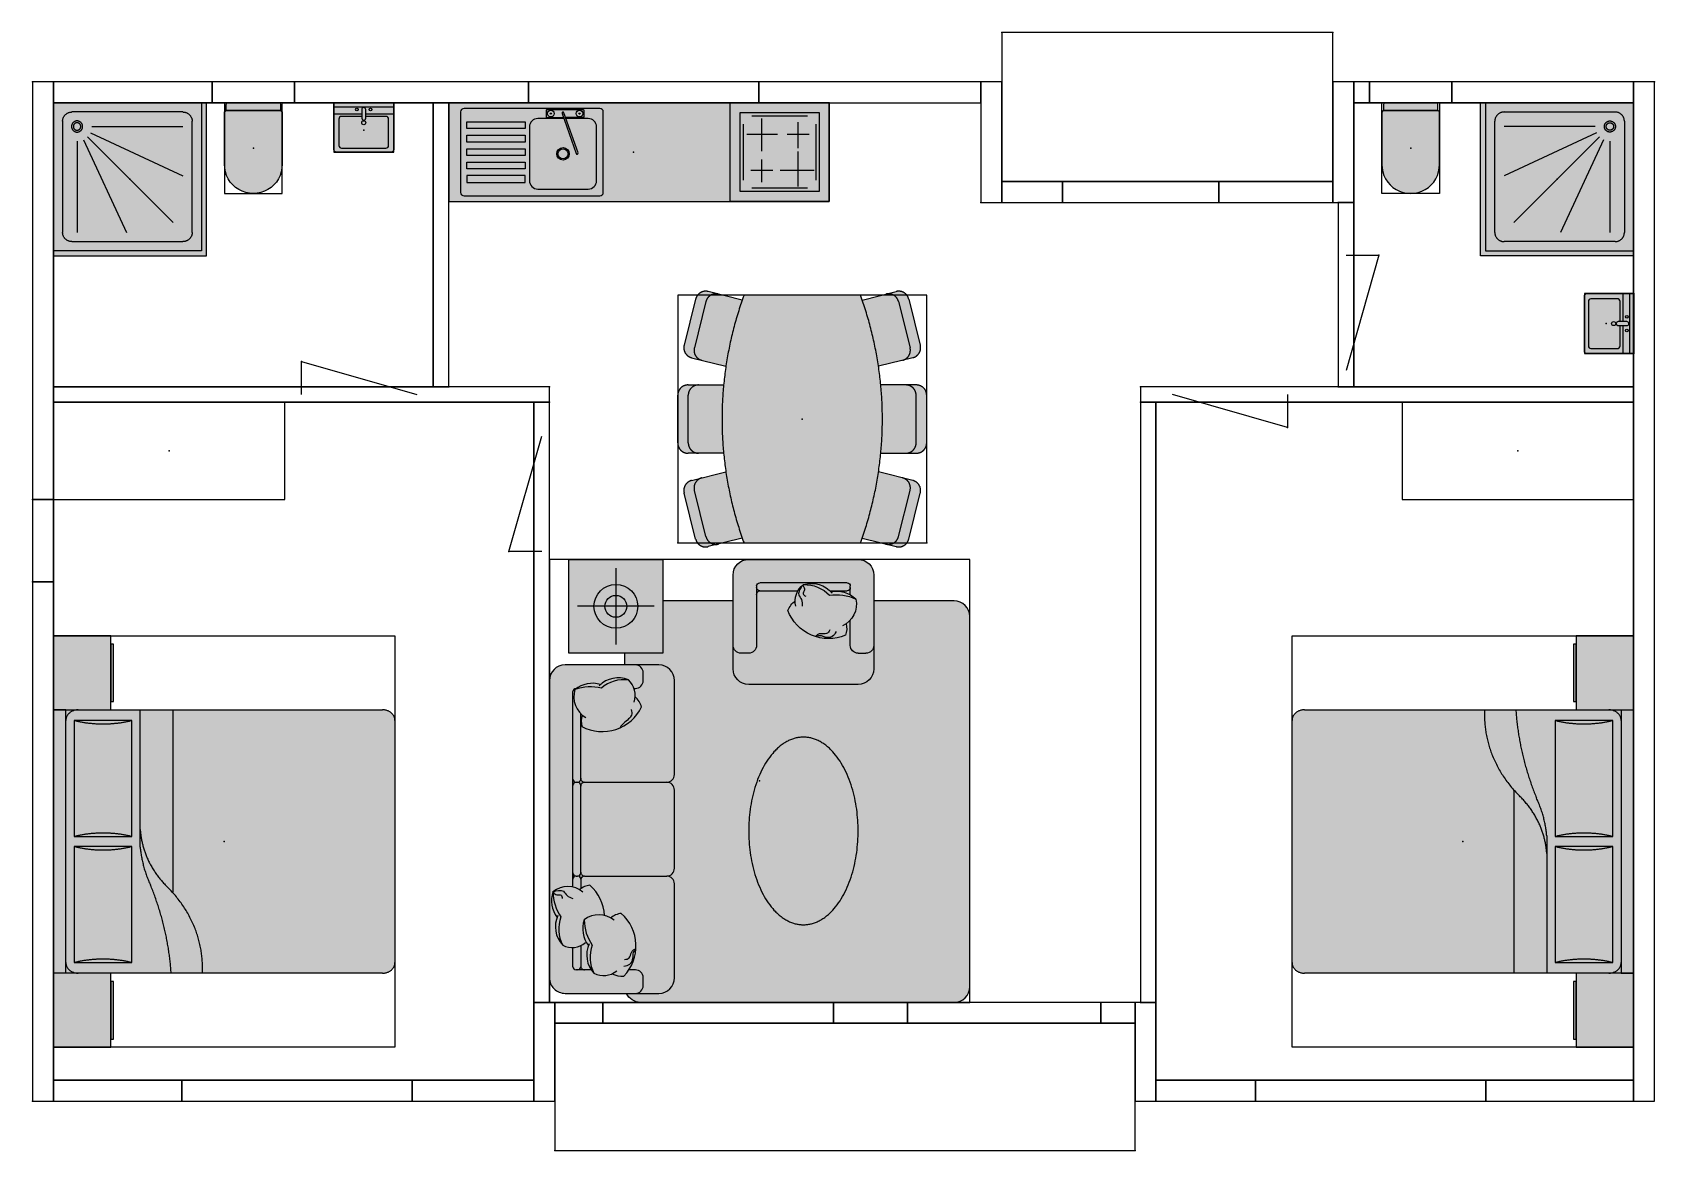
# Model space of a CAD drawing. Header units: millimetres. Extents: x 0 to 9858, y -300 to 6493.
import ezdxf

# ---------------------------------------------------------------- set-up
doc = ezdxf.new("R2010")
doc.units = ezdxf.units.MM
for name, color, linetype, true_color in [('Doors', 96, 'Continuous', 0x007f00), ('Furniture', 37, 'Continuous', 0x75664f), ('FurnitureRefRec', 254, 'Continuous', 0xd5d5d5), ('PT Top Left', 52, 'Continuous', 0xcdcd00), ('PT Top Left Furniture', 211, 'Continuous', 0xff7fff), ('PT Top Right', 96, 'Continuous', 0x007f00), ('PT Top Right Furniture', 200, 'Continuous', 0xbf3fff), ('Walls', 1, 'Continuous', 0xff0000)]:
    doc.layers.add(name, color=color, linetype=linetype, true_color=true_color)
for name, color, linetype in [('Rooms$Bath Room', 7, 'Continuous'), ('Rooms$Bed Room', 7, 'Continuous'), ('Rooms$Living Room', 7, 'Continuous'), ('Rooms$Terrace', 7, 'Continuous'), ('Windows', 7, 'Continuous')]:
    doc.layers.add(name, color=color, linetype=linetype)

# ---------------------------------------------------------------- blocks, each defined once
blk = doc.blocks.new('Wastafel')
at = {"layer": 'Furniture', "true_color": 0xffffff}
blk.add_hatch(color=7, dxfattribs=at).paths.add_polyline_path([(134.7, 182.3), (135.3, 182.2), (135.8, 182.1), (136.4, 182.1), (136.9, 182), (137.5, 181.8), (138, 181.7), (138.5, 181.5), (139.1, 181.4), (139.6, 181.2), (140.1, 180.9), (140.6, 180.7), (141.1, 180.5), (141.6, 180.2), (142.1, 179.9), (142.5, 179.6), (143, 179.3), (143.4, 179), (143.9, 178.7), (144.3, 178.3), (144.7, 177.9), (145.1, 177.5), (145.5, 177.1), (145.9, 176.7), (146.2, 176.3), (146.6, 175.9), (146.9, 175.4), (147.2, 175), (147.5, 174.5), (147.8, 174), (148, 173.5), (148.3, 173), (148.5, 172.5), (148.7, 172), (148.9, 171.5), (149.1, 171), (149.2, 170.5), (149.4, 169.9), (149.5, 169.4), (149.6, 168.8), (149.7, 168.3), (149.8, 167.7), (149.8, 167.2), (149.8, 166.6), (149.8, 166.1), (149.8, -166.1), (149.8, -166.6), (149.8, -167.2), (149.8, -167.7), (149.7, -168.3), (149.6, -168.8), (149.5, -169.4), (149.4, -169.9), (149.2, -170.5), (149.1, -171), (148.9, -171.5), (148.7, -172), (148.5, -172.5), (148.3, -173), (148, -173.5), (147.8, -174), (147.5, -174.5), (147.2, -175), (146.9, -175.4), (146.6, -175.9), (146.2, -176.3), (145.9, -176.7), (145.5, -177.1), (145.1, -177.5), (144.7, -177.9), (144.3, -178.3), (143.9, -178.7), (143.4, -179), (143, -179.3), (142.5, -179.6), (142.1, -179.9), (141.6, -180.2), (141.1, -180.5), (140.6, -180.7), (140.1, -180.9), (139.6, -181.2), (139.1, -181.4), (138.5, -181.5), (138, -181.7), (137.5, -181.8), (136.9, -182), (136.4, -182.1), (135.8, -182.1), (135.3, -182.2), (134.7, -182.3), (-149.9, -182.3), (-149.9, 182.3)], flags=0)
at = {"layer": 'Furniture', "color": 37, "true_color": 0x766750}
for p, q in [((-67.2, 135), (-67.2, 12.1)), ((-56.2, 12.1), (-108.5, 12.1)), ((-108.5, -12.2), (-56.2, -12.2)), ((-67.2, -12.2), (-67.2, -135))]:
    blk.add_line(p, q, dxfattribs=at)
for points in [[(134.7, -182.3), (-149.9, -182.3), (-149.9, 182.3), (134.7, 182.3)], [(-125.5, -182.3), (-125.5, 182.3)], [(-83.4, 12.1), (-83.4, 182.3)], [(110.4, 151.1), (-49.9, 151.1)], [(125.5, -135), (125.5, 135)], [(149.8, 166.1), (149.8, -166.1)], [(-83.4, -182.3), (-83.4, -12.2)], [(-49.9, -151.1), (110.4, -151.1)]]:
    blk.add_lwpolyline(points, dxfattribs=at)
for centre, radius in [((-108.5, 41.3), 8.1), ((-28.3, 0), 12.2), ((-108.5, -41.3), 8.1)]:
    blk.add_circle(centre, radius, dxfattribs=at)
for centre, radius, start, end in [((-51, 135), 16.2, 86.13454, 180), ((109.3, 135), 16.2, 0, 86.13454), ((-108.5, 0), 12.2, 90.00094, 269.99906), ((-56.2, 0), 12.2, 270, 90), ((-51, -135), 16.2, 180, 273.86546), ((109.3, -135), 16.2, 273.86546, 0)]:
    blk.add_arc(centre, radius, start, end, dxfattribs=at)
at = {"layer": 'Furniture', "color": 37, "true_color": 0x766750, "extrusion": (0, 0, -1)}
for centre, start, end in [((-133.7, 166.1), 93.86546, 180), ((-133.7, -166.1), 180, 266.13454)]:
    blk.add_arc(centre, 16.2, start, end, dxfattribs=at)
at = {"layer": 'FurnitureRefRec'}
blk.add_lwpolyline([(-149.9, -182.3), (149.8, -182.3), (149.8, 182.3), (-149.9, 182.3)], close=True, dxfattribs=at)
at = {"layer": 'PT Top Left Furniture'}
blk.add_point((-149.9, -182.3), dxfattribs=at)
at = {"layer": 'PT Top Right Furniture'}
blk.add_point((-149.9, 182.3), dxfattribs=at)
blk = doc.blocks.new('Toilet')
at = {"layer": 'Furniture', "true_color": 0xffffff}
for points in [[(227.8, 165), (227.8, -165), (227.8, -165.3), (227.8, -165.7), (227.8, -166), (227.7, -166.4), (227.7, -166.7), (227.6, -167), (227.5, -167.4), (227.4, -167.7), (227.3, -168), (227.2, -168.3), (227.1, -168.7), (227, -169), (226.8, -169.3), (226.7, -169.6), (226.5, -169.9), (226.4, -170.2), (226.2, -170.5), (226, -170.8), (225.8, -171), (225.6, -171.3), (225.3, -171.6), (225.1, -171.8), (224.9, -172.1), (224.6, -172.3), (224.4, -172.5), (224.1, -172.8), (223.9, -173), (223.6, -173.2), (223.3, -173.4), (223, -173.5), (222.7, -173.7), (222.4, -173.9), (222.1, -174), (221.8, -174.2), (221.5, -174.3), (221.2, -174.4), (220.8, -174.5), (220.5, -174.6), (220.2, -174.7), (219.8, -174.8), (219.5, -174.9), (219.2, -174.9), (218.8, -174.9), (218.5, -175), (218.1, -175), (217.8, -175), (-98.2, -175), (-104.3, -175), (-110.4, -174.8), (-116.5, -174.3), (-122.6, -173.7), (-128.6, -172.8), (-134.6, -171.7), (-140.6, -170.4), (-146.5, -169), (-152.3, -167.3), (-158.1, -165.4), (-163.9, -163.3), (-169.5, -161), (-175.1, -158.5), (-180.5, -155.8), (-185.9, -152.9), (-191.2, -149.9), (-196.4, -146.6), (-201.4, -143.2), (-206.3, -139.6), (-211.1, -135.8), (-215.8, -131.9), (-220.3, -127.8), (-224.7, -123.6), (-228.9, -119.2), (-233, -114.7), (-236.9, -110), (-240.7, -105.2), (-244.3, -100.2), (-247.7, -95.2), (-250.9, -90), (-253.9, -84.7), (-256.8, -79.3), (-259.5, -73.8), (-261.9, -68.3), (-264.2, -62.6), (-266.3, -56.9), (-268.2, -51.1), (-269.9, -45.2), (-271.3, -39.3), (-272.6, -33.3), (-273.7, -27.3), (-274.5, -21.3), (-275.1, -15.2), (-275.6, -9.1), (-275.8, -3), (-275.8, 3), (-275.6, 9.1), (-275.1, 15.2), (-274.5, 21.3), (-273.7, 27.3), (-272.6, 33.3), (-271.3, 39.3), (-269.9, 45.2), (-268.2, 51.1), (-266.3, 56.9), (-264.2, 62.6), (-261.9, 68.3), (-259.5, 73.8), (-256.8, 79.3), (-253.9, 84.7), (-250.9, 90), (-247.7, 95.2), (-244.3, 100.2), (-240.7, 105.2), (-236.9, 110), (-233, 114.7), (-228.9, 119.2), (-224.7, 123.6), (-220.3, 127.8), (-215.8, 131.9), (-211.1, 135.8), (-206.3, 139.6), (-201.4, 143.2), (-196.4, 146.6), (-191.2, 149.9), (-185.9, 152.9), (-180.5, 155.8), (-175.1, 158.5), (-169.5, 161), (-163.9, 163.3), (-158.1, 165.4), (-152.3, 167.3), (-146.5, 169), (-140.6, 170.4), (-134.6, 171.7), (-128.6, 172.8), (-122.6, 173.7), (-116.5, 174.3), (-110.4, 174.8), (-104.3, 175), (-98.2, 175), (217.8, 175), (218.1, 175), (218.5, 175), (218.8, 174.9), (219.2, 174.9), (219.5, 174.9), (219.8, 174.8), (220.2, 174.7), (220.5, 174.6), (220.8, 174.5), (221.2, 174.4), (221.5, 174.3), (221.8, 174.2), (222.1, 174), (222.4, 173.9), (222.7, 173.7), (223, 173.5), (223.3, 173.4), (223.6, 173.2), (223.9, 173), (224.1, 172.8), (224.4, 172.5), (224.6, 172.3), (224.9, 172.1), (225.1, 171.8), (225.3, 171.6), (225.6, 171.3), (225.8, 171), (226, 170.8), (226.2, 170.5), (226.4, 170.2), (226.5, 169.9), (226.7, 169.6), (226.8, 169.3), (227, 169), (227.1, 168.7), (227.2, 168.3), (227.3, 168), (227.4, 167.7), (227.5, 167.4), (227.6, 167), (227.7, 166.7), (227.7, 166.4), (227.8, 166), (227.8, 165.7), (227.8, 165.3)], [(227.8, 165), (265.8, 165), (266.1, 165), (266.5, 165), (266.8, 164.9), (267.2, 164.9), (267.5, 164.9), (267.8, 164.8), (268.2, 164.7), (268.5, 164.6), (268.8, 164.5), (269.2, 164.4), (269.5, 164.3), (269.8, 164.2), (270.1, 164), (270.4, 163.9), (270.7, 163.7), (271, 163.5), (271.3, 163.4), (271.6, 163.2), (271.9, 163), (272.1, 162.8), (272.4, 162.5), (272.6, 162.3), (272.9, 162.1), (273.1, 161.8), (273.3, 161.6), (273.6, 161.3), (273.8, 161), (274, 160.8), (274.2, 160.5), (274.4, 160.2), (274.5, 159.9), (274.7, 159.6), (274.8, 159.3), (275, 159), (275.1, 158.7), (275.2, 158.3), (275.3, 158), (275.4, 157.7), (275.5, 157.4), (275.6, 157), (275.7, 156.7), (275.7, 156.4), (275.8, 156), (275.8, 155.7), (275.8, 155.3), (275.8, 155), (275.8, -155), (275.8, -155.3), (275.8, -155.7), (275.8, -156), (275.7, -156.4), (275.7, -156.7), (275.6, -157), (275.5, -157.4), (275.4, -157.7), (275.3, -158), (275.2, -158.3), (275.1, -158.7), (275, -159), (274.8, -159.3), (274.7, -159.6), (274.5, -159.9), (274.4, -160.2), (274.2, -160.5), (274, -160.8), (273.8, -161), (273.6, -161.3), (273.3, -161.6), (273.1, -161.8), (272.9, -162.1), (272.6, -162.3), (272.4, -162.5), (272.1, -162.8), (271.9, -163), (271.6, -163.2), (271.3, -163.4), (271, -163.5), (270.7, -163.7), (270.4, -163.9), (270.1, -164), (269.8, -164.2), (269.5, -164.3), (269.2, -164.4), (268.8, -164.5), (268.5, -164.6), (268.2, -164.7), (267.8, -164.8), (267.5, -164.9), (267.2, -164.9), (266.8, -164.9), (266.5, -165), (266.1, -165), (265.8, -165), (227.8, -165)]]:
    blk.add_hatch(color=7, dxfattribs=at).paths.add_polyline_path(points, flags=0)
at = {"layer": 'Furniture', "color": 37, "true_color": 0x766750}
for p, q in [((-98.2, 175), (217.8, 175)), ((227.8, 165), (265.8, 165)), ((227.8, -165), (227.8, 165)), ((227.8, 165), (227.8, -165)), ((275.8, 155), (275.8, -155)), ((217.8, -175), (-98.2, -175)), ((265.8, -165), (227.8, -165))]:
    blk.add_line(p, q, dxfattribs=at)
at = {"layer": 'Furniture', "color": 37, "true_color": 0x766750, "extrusion": (0, 0, -1)}
for centre, radius, start, end in [((100.8, 0), 175, 269.15835, 90.84165), ((-217.8, 165), 10, 90, 180), ((-265.8, 155), 10, 90, 180), ((-217.8, -165), 10, 180, 270), ((-265.8, -155), 10, 180, 270)]:
    blk.add_arc(centre, radius, start, end, dxfattribs=at)
at = {"layer": 'FurnitureRefRec'}
blk.add_lwpolyline([(-275.8, -175), (275.8, -175), (275.8, 175), (-275.8, 175)], close=True, dxfattribs=at)
at = {"layer": 'PT Top Left Furniture'}
blk.add_point((275.8, 175), dxfattribs=at)
at = {"layer": 'PT Top Right Furniture'}
blk.add_point((275.8, -175), dxfattribs=at)
blk = doc.blocks.new('Douche')
at = {"layer": 'Furniture', "true_color": 0xffffff}
blk.add_hatch(color=7, dxfattribs=at).paths.add_polyline_path([(-465, 465), (-465, -465), (465, -465), (465, 465)], flags=0)
at = {"layer": 'Furniture', "color": 37, "true_color": 0x766750}
for p, q in [((-465, -465), (-465, 435)), ((-465, 435), (435, 435)), ((435, 435), (435, -465)), ((-408.8, 322.5), (-408.8, -352.5)), ((322.5, 378.7), (-352.5, 378.7)), ((-320.7, -230.7), (-320.7, 322.5)), ((-282.6, -239.1), (-20.8, 322.5)), ((378.7, -352.5), (378.7, 322.5)), ((-257, -257), (263.4, 263.4)), ((-239.1, -282.6), (322.5, -20.8)), ((-230.7, -320.7), (322.5, -320.7)), ((-465, -465), (435, -465)), ((-352.5, -408.8), (322.5, -408.8))]:
    blk.add_line(p, q, dxfattribs=at)
for points in [[(465, 465), (-465, 465)], [(465, -465), (465, 465)]]:
    blk.add_lwpolyline(points, dxfattribs=at)
for points, weights in [([(-408.8, 322.5), (-408.8, 378.7), (-352.5, 378.7)], [1, 0.707106781187, 1]), ([(322.5, 378.7), (378.7, 378.7), (378.7, 322.5)], [1, 0.707106780956, 1]), ([(-352.5, -408.8), (-408.8, -408.8), (-408.8, -352.5)], [1, 0.707106781187, 1]), ([(378.7, -352.5), (378.7, -408.8), (322.5, -408.8)], [1, 0.707106781187, 1])]:
    blk.add_rational_spline(points, weights, degree=2, dxfattribs=at)
for points, knots in [([(-320.7, -286.9), (-286.9, -286.9), (-286.9, -320.7), (-286.9, -354.4), (-320.7, -354.4), (-354.4, -354.4), (-354.4, -320.7), (-354.4, -286.9), (-320.7, -286.9)], [0, 0, 0, 0.0530144, 0.0530144, 0.1060288, 0.1060288, 0.1590431, 0.1590431, 0.2120575, 0.2120575, 0.2120575]), ([(-320.7, -298.2), (-298.2, -298.2), (-298.2, -320.7), (-298.2, -343.2), (-320.7, -343.2), (-343.2, -343.2), (-343.2, -320.7), (-343.2, -298.2), (-320.7, -298.2)], [0, 0, 0, 0.0353429, 0.0353429, 0.0706858, 0.0706858, 0.1060288, 0.1060288, 0.1413717, 0.1413717, 0.1413717])]:
    blk.add_rational_spline(points, [1, 0.707106781187, 1, 0.707106781187, 1, 0.707106781187, 1, 0.707106781187, 1], degree=2, knots=knots, dxfattribs=at)
at = {"layer": 'FurnitureRefRec'}
blk.add_lwpolyline([(-465, -465), (465, -465), (465, 465), (-465, 465)], close=True, dxfattribs=at)
at = {"layer": 'PT Top Left Furniture'}
blk.add_point((-465, -465), dxfattribs=at)
at = {"layer": 'PT Top Right Furniture'}
blk.add_point((-465, 465), dxfattribs=at)
blk = doc.blocks.new('Bedopstelling Groot')
at = {"layer": 'Furniture', "true_color": 0xffffff}
for points in [[(-800, 1038.1), (-800, 688.1), (-1250, 688.1), (-1250, 1038.1)], [(-800, -962.8), (-800, -964.5), (-799.9, -966.2), (-799.9, -967.9), (-799.7, -969.6), (-799.6, -971.3), (-799.4, -973), (-799.2, -974.8), (-798.9, -976.5), (-798.6, -978.2), (-798.3, -980), (-797.9, -981.8), (-797.5, -983.5), (-797.1, -985.3), (-796.6, -987), (-796.1, -988.8), (-795.5, -990.5), (-794.9, -992.2), (-794.2, -994), (-793.6, -995.7), (-792.8, -997.4), (-792.1, -999.1), (-791.3, -1000.7), (-790.4, -1002.4), (-789.5, -1004), (-788.6, -1005.6), (-787.7, -1007.2), (-786.7, -1008.7), (-785.6, -1010.3), (-784.6, -1011.8), (-783.5, -1013.2), (-782.4, -1014.6), (-781.2, -1016), (-780, -1017.4), (-778.8, -1018.7), (-777.6, -1020), (-776.3, -1021.3), (-775, -1022.5), (-773.7, -1023.6), (-772.3, -1024.7), (-770.9, -1025.8), (-769.6, -1026.9), (-768.2, -1027.8), (-766.7, -1028.8), (-765.3, -1029.7), (-763.9, -1030.5), (-762.4, -1031.3), (-760.9, -1032.1), (-759.5, -1032.8), (-758, -1033.5), (-756.5, -1034.1), (-755, -1034.7), (-753.5, -1035.2), (-752, -1035.7), (-750.5, -1036.1), (-749, -1036.5), (-747.5, -1036.8), (-746, -1037.1), (-744.5, -1037.4), (-743.1, -1037.6), (-741.6, -1037.8), (-740.1, -1037.9), (-738.7, -1038), (-737.3, -1038.1), (-735.8, -1038.1), (735.8, -1038.1), (737.3, -1038.1), (738.7, -1038), (740.1, -1037.9), (741.6, -1037.8), (743.1, -1037.6), (744.5, -1037.4), (746, -1037.1), (747.5, -1036.8), (749, -1036.5), (750.5, -1036.1), (752, -1035.7), (753.5, -1035.2), (755, -1034.7), (756.5, -1034.1), (758, -1033.5), (759.5, -1032.8), (760.9, -1032.1), (762.4, -1031.3), (763.9, -1030.5), (765.3, -1029.7), (766.7, -1028.8), (768.2, -1027.8), (769.6, -1026.9), (770.9, -1025.8), (772.3, -1024.7), (773.7, -1023.6), (775, -1022.5), (776.3, -1021.3), (777.6, -1020), (778.8, -1018.7), (780, -1017.4), (781.2, -1016), (782.4, -1014.6), (783.5, -1013.2), (784.6, -1011.8), (785.6, -1010.3), (786.7, -1008.7), (787.7, -1007.2), (788.6, -1005.6), (789.5, -1004), (790.4, -1002.4), (791.3, -1000.7), (792.1, -999.1), (792.8, -997.4), (793.6, -995.7), (794.2, -994), (794.9, -992.2), (795.5, -990.5), (796.1, -988.8), (796.6, -987), (797.1, -985.3), (797.5, -983.5), (797.9, -981.8), (798.3, -980), (798.6, -978.2), (798.9, -976.5), (799.2, -974.8), (799.4, -973), (799.6, -971.3), (799.7, -969.6), (799.9, -967.9), (799.9, -966.2), (800, -964.5), (800, -962.8), (800, 1038.1), (-800, 1038.1), (-800, 961.9)], [(1250, 1038.1), (1250, 688.1), (800, 688.1), (800, 1038.1)], [(-850, 688.1), (-850, 673.1), (-1200, 673.1), (-1200, 688.1)], [(1200, 688.1), (1200, 673.1), (850, 673.1), (850, 688.1)]]:
    blk.add_hatch(color=7, dxfattribs=at).paths.add_polyline_path(points, flags=0)
at = {"layer": 'Furniture', "color": 37, "true_color": 0x766750}
for p, q in [((-800, 961.9), (-800, 1038.1)), ((800, 1038.1), (-800, 1038.1)), ((800, 961.9), (800, 1038.1)), ((800, 961.9), (-800, 961.9)), ((-735.8, 911.7), (-30, 911.7)), ((-735.8, 560.3), (-735.8, 911.7)), ((-30, 911.7), (-30, 560.3)), ((30, 911.7), (735.8, 911.7)), ((30, 560.3), (30, 911.7)), ((735.8, 911.7), (735.8, 560.3)), ((-800, 886.6), (-800, -962.8)), ((800, -962.8), (800, 886.6)), ((34.2, 510.1), (-800, 510.1)), ((-30, 560.3), (-735.8, 560.3)), ((735.8, 560.3), (30, 560.3)), ((308, 309.3), (-800, 309.3)), ((-735.8, -1038.1), (735.8, -1038.1))]:
    blk.add_line(p, q, dxfattribs=at)
for points in [[(-800, 1038.1), (-800, 688.1), (-1250, 688.1), (-1250, 1038.1)], [(1250, 1038.1), (1250, 688.1), (800, 688.1), (800, 1038.1)], [(-850, 688.1), (-850, 673.1), (-1200, 673.1), (-1200, 688.1)], [(1200, 688.1), (1200, 673.1), (850, 673.1), (850, 688.1)]]:
    blk.add_lwpolyline(points, close=True, dxfattribs=at)
for points, weights in [([(-800, 886.6), (-800, 961.9), (-735.8, 961.9)], [1, 0.707106781186, 1]), ([(-735.8, 911.7), (-692.2, 736), (-735.8, 560.3)], [1, 0.959999998575, 1]), ([(-30, 560.3), (-73.6, 736), (-30, 911.7)], [1, 0.959999998575, 1]), ([(30, 911.7), (73.6, 736), (30, 560.3)], [1, 0.959999998575, 1]), ([(735.8, 560.3), (692.2, 736), (735.8, 911.7)], [1, 0.959999998575, 1]), ([(735.8, 961.9), (800, 961.9), (800, 886.6)], [1, 0.707106781186, 1]), ([(-72.8, 510.1), (133.4, 496.7), (286.7, 334.4)], [1, 0.942933891278, 1]), ([(34.2, 510.1), (153.8, 499.5), (265.3, 447.3)], [1, 0.988393644073, 1]), ([(800, 321.8), (525.2, 340.8), (265.3, 447.3)], [1, 0.990404896115, 1]), ([(800, 132.1), (510.3, 117.7), (286.7, 334.4)], [1, 0.933646644704, 1]), ([(-735.8, -1038.1), (-800, -1038.1), (-800, -962.8)], [1, 0.707106781186, 1]), ([(800, -962.8), (800, -1038.1), (735.8, -1038.1)], [1, 0.707106781187, 1])]:
    blk.add_rational_spline(points, weights, degree=2, dxfattribs=at)
at = {"layer": 'FurnitureRefRec'}
blk.add_lwpolyline([(-1250, -1038.1), (1250, -1038.1), (1250, 1038.1), (-1250, 1038.1)], close=True, dxfattribs=at)
at = {"layer": 'PT Top Left Furniture'}
blk.add_point((-1250, 1038.1), dxfattribs=at)
at = {"layer": 'PT Top Right Furniture'}
blk.add_point((1250, 1038.1), dxfattribs=at)
blk = doc.blocks.new('Tafel Klein')
at = {"layer": 'Furniture', "true_color": 0xffffff}
blk.add_hatch(color=7, dxfattribs=at).paths.add_polyline_path([(717.8, 449.1), (647.5, 729.5), (647.2, 730.6), (646.9, 731.7), (646.6, 732.8), (646.2, 733.8), (645.9, 734.9), (645.5, 736), (645.1, 737), (644.7, 738.1), (644.2, 739.1), (643.8, 740.1), (643.3, 741.1), (642.8, 742.1), (642.3, 743.1), (641.8, 744.1), (640.7, 746), (639.6, 747.8), (638.5, 749.6), (637.2, 751.3), (636, 753), (634.7, 754.6), (633.3, 756.1), (632, 757.6), (630.5, 759), (629.2, 760.3), (627.9, 761.5), (626.5, 762.7), (625, 763.8), (623.5, 765), (622, 766.1), (620.4, 767.1), (618.8, 768.1), (617.1, 769.1), (615.3, 770), (613.6, 770.9), (611.8, 771.7), (609.9, 772.5), (608, 773.2), (606.1, 773.9), (604.2, 774.5), (602.2, 775), (600.2, 775.5), (598.1, 775.9), (596.1, 776.3), (594, 776.6), (592, 776.8), (589.9, 776.9), (587.8, 777), (585.7, 777), (583.6, 776.9), (581.5, 776.8), (579.4, 776.6), (577.4, 776.3), (575.3, 776), (573.3, 775.6), (571.3, 775.1), (364.2, 723.2), (353.6, 752.7), (-353.6, 752.7), (-364.2, 723.2), (-571.3, 775.1), (-573.3, 775.6), (-575.4, 776), (-577.5, 776.4), (-579.6, 776.6), (-581.7, 776.8), (-583.8, 777), (-585.9, 777), (-588.1, 777), (-590.2, 776.9), (-592.3, 776.7), (-594.4, 776.5), (-596.5, 776.2), (-598.6, 775.8), (-600.7, 775.4), (-602.7, 774.9), (-604.7, 774.3), (-606.7, 773.7), (-608.7, 773), (-610.6, 772.2), (-612.5, 771.4), (-614.3, 770.6), (-616.1, 769.6), (-617.8, 768.7), (-619.5, 767.6), (-621.2, 766.6), (-622.8, 765.5), (-624.4, 764.3), (-625.9, 763.2), (-627.3, 762), (-628.7, 760.7), (-630.1, 759.5), (-631.4, 758.2), (-632.7, 756.8), (-634, 755.3), (-635.3, 753.8), (-636.5, 752.2), (-637.7, 750.6), (-638.9, 748.9), (-640, 747.2), (-641.1, 745.4), (-642.1, 743.6), (-643, 741.7), (-643.9, 739.7), (-644.8, 737.8), (-645.6, 735.7), (-646.3, 733.7), (-646.9, 731.6), (-647.2, 730.5), (-647.5, 729.5), (-717.8, 449.1), (-718.3, 447.1), (-718.7, 445), (-719, 442.9), (-719.3, 440.8), (-719.5, 438.7), (-719.6, 436.6), (-719.7, 434.5), (-719.6, 432.3), (-719.6, 430.2), (-719.4, 428.1), (-719.2, 426), (-718.9, 423.9), (-718.5, 421.8), (-718.1, 419.7), (-717.5, 417.7), (-717, 415.7), (-716.3, 413.7), (-715.6, 411.7), (-714.9, 409.8), (-714.1, 407.9), (-713.2, 406.1), (-712.3, 404.3), (-711.3, 402.6), (-710.3, 400.8), (-709.2, 399.2), (-708.1, 397.6), (-707, 396), (-705.8, 394.5), (-704.6, 393.1), (-703.4, 391.7), (-702.1, 390.3), (-700.8, 389), (-699.4, 387.7), (-698, 386.4), (-696.5, 385.1), (-694.9, 383.9), (-693.3, 382.7), (-691.6, 381.5), (-689.9, 380.4), (-688.1, 379.3), (-686.2, 378.3), (-684.3, 377.4), (-682.4, 376.5), (-680.4, 375.6), (-678.4, 374.8), (-676.3, 374.1), (-674.2, 373.5), (-673.2, 373.2), (-672.1, 372.9), (-463.7, 320.7), (-471.4, 263.8), (-477.5, 207.4), (-693.8, 207.4), (-695.5, 207.3), (-697.1, 207.3), (-698.7, 207.2), (-700.4, 207), (-702, 206.8), (-703.6, 206.6), (-705.2, 206.3), (-706.8, 206), (-708.4, 205.6), (-710, 205.2), (-711.6, 204.8), (-713.1, 204.3), (-714.6, 203.8), (-716.1, 203.3), (-717.6, 202.7), (-719.1, 202.1), (-720.5, 201.4), (-721.9, 200.7), (-723.3, 200), (-724.6, 199.3), (-726, 198.5), (-727.3, 197.7), (-728.6, 196.9), (-729.8, 196), (-731, 195.2), (-732.2, 194.3), (-733.4, 193.4), (-734.5, 192.4), (-735.6, 191.5), (-736.6, 190.5), (-737.7, 189.5), (-738.7, 188.5), (-739.6, 187.5), (-740.6, 186.5), (-741.5, 185.5), (-742.4, 184.4), (-743.3, 183.3), (-744.2, 182.1), (-745, 181), (-745.8, 179.8), (-746.7, 178.5), (-747.4, 177.3), (-748.2, 176), (-748.9, 174.7), (-749.6, 173.4), (-750.3, 172), (-751, 170.6), (-751.6, 169.2), (-752.2, 167.8), (-752.7, 166.3), (-753.3, 164.9), (-753.8, 163.4), (-754.2, 161.9), (-754.6, 160.4), (-755, 158.8), (-755.3, 157.3), (-755.6, 155.7), (-755.9, 154.1), (-756.1, 152.5), (-756.3, 151), (-756.5, 149.4), (-756.6, 147.8), (-756.6, 146.2), (-756.6, 144.5), (-756.6, -144.5), (-756.6, -146.1), (-756.6, -147.8), (-756.4, -149.4), (-756.3, -151), (-756.1, -152.7), (-755.9, -154.3), (-755.6, -155.9), (-755.3, -157.5), (-754.9, -159.1), (-754.5, -160.7), (-754.1, -162.2), (-753.6, -163.8), (-753.1, -165.3), (-752.6, -166.8), (-752, -168.3), (-751.4, -169.7), (-750.7, -171.1), (-750, -172.6), (-749.3, -173.9), (-748.6, -175.3), (-747.8, -176.6), (-747, -177.9), (-746.2, -179.2), (-745.3, -180.5), (-744.4, -181.7), (-743.6, -182.9), (-742.6, -184), (-741.7, -185.1), (-740.8, -186.2), (-739.8, -187.3), (-738.8, -188.3), (-737.8, -189.3), (-736.8, -190.3), (-735.8, -191.2), (-734.7, -192.1), (-733.7, -193.1), (-732.5, -193.9), (-731.4, -194.8), (-730.2, -195.7), (-729, -196.5), (-727.8, -197.3), (-726.6, -198.1), (-725.3, -198.9), (-724, -199.6), (-722.6, -200.3), (-721.3, -201), (-719.9, -201.6), (-718.5, -202.3), (-717.1, -202.8), (-715.6, -203.4), (-714.1, -203.9), (-712.7, -204.4), (-711.1, -204.9), (-709.6, -205.3), (-708.1, -205.7), (-706.5, -206), (-705, -206.3), (-703.4, -206.6), (-701.8, -206.8), (-700.2, -207), (-698.6, -207.1), (-697, -207.2), (-695.4, -207.3), (-693.8, -207.3), (-477.5, -207.3), (-471.4, -263.8), (-463.7, -320.6), (-672.1, -372.8), (-673.2, -373.1), (-674.3, -373.4), (-675.4, -373.8), (-676.5, -374.1), (-677.6, -374.5), (-678.6, -374.8), (-679.7, -375.2), (-680.7, -375.7), (-681.7, -376.1), (-682.8, -376.6), (-683.8, -377), (-684.8, -377.5), (-685.7, -378), (-686.7, -378.5), (-688.6, -379.6), (-690.5, -380.7), (-692.2, -381.9), (-694, -383.1), (-695.6, -384.4), (-697.2, -385.7), (-698.8, -387), (-700.3, -388.4), (-701.7, -389.8), (-702.9, -391.1), (-704.1, -392.4), (-705.3, -393.8), (-706.5, -395.3), (-707.6, -396.8), (-708.7, -398.3), (-709.8, -399.9), (-710.8, -401.6), (-711.7, -403.3), (-712.7, -405), (-713.6, -406.8), (-714.4, -408.6), (-715.2, -410.4), (-715.9, -412.3), (-716.5, -414.2), (-717.1, -416.2), (-717.7, -418.2), (-718.2, -420.2), (-718.6, -422.2), (-718.9, -424.2), (-719.2, -426.3), (-719.4, -428.4), (-719.6, -430.5), (-719.7, -432.5), (-719.7, -434.6), (-719.6, -436.7), (-719.5, -438.8), (-719.3, -440.9), (-719, -443), (-718.7, -445), (-718.2, -447), (-717.8, -449.1), (-647.5, -729.4), (-647.2, -730.5), (-646.9, -731.6), (-646.6, -732.7), (-646.2, -733.8), (-645.9, -734.8), (-645.5, -735.9), (-645.1, -737), (-644.7, -738), (-644.2, -739), (-643.8, -740), (-643.3, -741.1), (-642.8, -742), (-642.3, -743), (-641.8, -744), (-640.7, -745.9), (-639.6, -747.7), (-638.5, -749.5), (-637.2, -751.2), (-636, -752.9), (-634.7, -754.5), (-633.3, -756.1), (-632, -757.5), (-630.5, -759), (-629.2, -760.2), (-627.9, -761.4), (-626.5, -762.6), (-625, -763.8), (-623.5, -764.9), (-622, -766), (-620.4, -767), (-618.8, -768.1), (-617.1, -769), (-615.3, -770), (-613.6, -770.8), (-611.8, -771.7), (-609.9, -772.4), (-608, -773.2), (-606.1, -773.8), (-604.2, -774.4), (-602.2, -775), (-600.2, -775.4), (-598.1, -775.9), (-596.1, -776.2), (-594, -776.5), (-592, -776.7), (-589.9, -776.9), (-587.8, -776.9), (-585.7, -776.9), (-583.6, -776.9), (-581.5, -776.7), (-579.4, -776.5), (-577.4, -776.3), (-575.3, -775.9), (-573.3, -775.5), (-571.3, -775.1), (-364.2, -723.1), (-353.6, -752.6), (353.6, -752.6), (364.2, -723.1), (571.3, -775.1), (573.3, -775.5), (575.4, -775.9), (577.5, -776.3), (579.6, -776.6), (581.7, -776.8), (583.8, -776.9), (585.9, -776.9), (588.1, -776.9), (590.2, -776.8), (592.3, -776.7), (594.4, -776.4), (596.5, -776.1), (598.6, -775.8), (600.7, -775.3), (602.7, -774.8), (604.7, -774.3), (606.7, -773.6), (608.7, -772.9), (610.6, -772.2), (612.5, -771.4), (614.3, -770.5), (616.1, -769.6), (617.8, -768.6), (619.5, -767.6), (621.2, -766.5), (622.8, -765.4), (624.4, -764.3), (625.9, -763.1), (627.3, -761.9), (628.7, -760.7), (630.1, -759.4), (631.4, -758.1), (632.7, -756.7), (634, -755.3), (635.3, -753.7), (636.5, -752.2), (637.7, -750.6), (638.9, -748.9), (640, -747.1), (641.1, -745.3), (642.1, -743.5), (643, -741.6), (643.9, -739.7), (644.8, -737.7), (645.6, -735.7), (646.3, -733.6), (646.9, -731.5), (647.2, -730.5), (647.5, -729.4), (717.8, -449.1), (718.3, -447), (718.7, -444.9), (719, -442.9), (719.3, -440.8), (719.5, -438.6), (719.6, -436.5), (719.7, -434.4), (719.6, -432.3), (719.6, -430.1), (719.4, -428), (719.2, -425.9), (718.9, -423.8), (718.5, -421.7), (718.1, -419.6), (717.5, -417.6), (717, -415.6), (716.3, -413.6), (715.6, -411.7), (714.9, -409.7), (714.1, -407.9), (713.2, -406), (712.3, -404.2), (711.3, -402.5), (710.3, -400.8), (709.2, -399.1), (708.1, -397.5), (707, -396), (705.8, -394.4), (704.6, -393), (703.4, -391.6), (702.1, -390.2), (700.8, -388.9), (699.4, -387.6), (698, -386.3), (696.5, -385), (694.9, -383.8), (693.3, -382.6), (691.6, -381.4), (689.9, -380.3), (688.1, -379.3), (686.2, -378.2), (684.3, -377.3), (682.4, -376.4), (680.4, -375.5), (678.4, -374.8), (676.3, -374.1), (674.2, -373.4), (673.2, -373.1), (672.1, -372.8), (463.7, -320.6), (471.4, -263.8), (477.5, -207.3), (693.8, -207.3), (695.5, -207.3), (697.1, -207.2), (698.7, -207.1), (700.4, -207), (702, -206.8), (703.6, -206.5), (705.2, -206.3), (706.8, -205.9), (708.4, -205.6), (710, -205.2), (711.6, -204.7), (713.1, -204.3), (714.6, -203.8), (716.1, -203.2), (717.6, -202.6), (719.1, -202), (720.5, -201.4), (721.9, -200.7), (723.3, -200), (724.6, -199.2), (726, -198.4), (727.3, -197.6), (728.6, -196.8), (729.8, -196), (731, -195.1), (732.2, -194.2), (733.4, -193.3), (734.5, -192.4), (735.6, -191.4), (736.6, -190.5), (737.7, -189.5), (738.7, -188.5), (739.6, -187.5), (740.6, -186.5), (741.5, -185.4), (742.4, -184.3), (743.3, -183.2), (744.2, -182.1), (745, -180.9), (745.8, -179.7), (746.7, -178.5), (747.4, -177.2), (748.2, -175.9), (748.9, -174.6), (749.6, -173.3), (750.3, -171.9), (751, -170.5), (751.6, -169.1), (752.2, -167.7), (752.7, -166.3), (753.3, -164.8), (753.8, -163.3), (754.2, -161.8), (754.6, -160.3), (755, -158.7), (755.3, -157.2), (755.6, -155.6), (755.9, -154.1), (756.1, -152.5), (756.3, -150.9), (756.5, -149.3), (756.6, -147.7), (756.6, -146.1), (756.6, -144.5), (756.6, 144.5), (756.6, 146.2), (756.6, 147.8), (756.4, 149.5), (756.3, 151.1), (756.1, 152.7), (755.9, 154.4), (755.6, 156), (755.3, 157.6), (754.9, 159.2), (754.5, 160.7), (754.1, 162.3), (753.6, 163.8), (753.1, 165.3), (752.6, 166.8), (752, 168.3), (751.4, 169.8), (750.7, 171.2), (750, 172.6), (749.3, 174), (748.6, 175.4), (747.8, 176.7), (747, 178), (746.2, 179.3), (745.3, 180.5), (744.4, 181.7), (743.6, 182.9), (742.6, 184.1), (741.7, 185.2), (740.8, 186.3), (739.8, 187.4), (738.8, 188.4), (737.8, 189.4), (736.8, 190.3), (735.8, 191.3), (734.7, 192.2), (733.7, 193.1), (732.5, 194), (731.4, 194.9), (730.2, 195.7), (729, 196.6), (727.8, 197.4), (726.6, 198.2), (725.3, 198.9), (724, 199.7), (722.6, 200.4), (721.3, 201.1), (719.9, 201.7), (718.5, 202.3), (717.1, 202.9), (715.6, 203.5), (714.1, 204), (712.7, 204.5), (711.1, 204.9), (709.6, 205.3), (708.1, 205.7), (706.5, 206.1), (705, 206.4), (703.4, 206.6), (701.8, 206.9), (700.2, 207), (698.6, 207.2), (697, 207.3), (695.4, 207.3), (693.8, 207.4), (477.5, 207.4), (471.4, 263.8), (463.7, 320.7), (672.1, 372.9), (673.2, 373.2), (674.3, 373.5), (675.4, 373.8), (676.5, 374.2), (677.6, 374.5), (678.6, 374.9), (679.7, 375.3), (680.7, 375.7), (681.7, 376.2), (682.8, 376.6), (683.8, 377.1), (684.8, 377.6), (685.7, 378.1), (686.7, 378.6), (688.6, 379.6), (690.5, 380.8), (692.2, 381.9), (694, 383.2), (695.6, 384.4), (697.2, 385.7), (698.8, 387.1), (700.3, 388.4), (701.7, 389.8), (702.9, 391.1), (704.1, 392.5), (705.3, 393.9), (706.5, 395.3), (707.6, 396.8), (708.7, 398.4), (709.8, 400), (710.8, 401.6), (711.7, 403.3), (712.7, 405.1), (713.6, 406.8), (714.4, 408.6), (715.2, 410.5), (715.9, 412.4), (716.5, 414.3), (717.1, 416.2), (717.7, 418.2), (718.2, 420.2), (718.6, 422.3), (718.9, 424.3), (719.2, 426.4), (719.4, 428.4), (719.6, 430.5), (719.7, 432.6), (719.7, 434.7), (719.6, 436.8), (719.5, 438.9), (719.3, 441), (719, 443), (718.7, 445.1), (718.2, 447.1)], flags=0)
at = {"layer": 'Furniture', "color": 37, "true_color": 0x766750}
for p, q in [((-647.5, 729.5), (-717.8, 449.1)), ((-585.2, 713.9), (-655.5, 433.5)), ((-364.2, 723.2), (-571.3, 775.1)), ((353.6, 752.7), (-353.6, 752.7)), ((364.2, 723.2), (571.3, 775.1)), ((585.2, 713.9), (655.5, 433.5)), ((647.5, 729.5), (717.8, 449.1)), ((-672.1, 372.9), (-463.7, 320.7)), ((672.1, 372.9), (463.7, 320.7)), ((-477.5, 207.4), (-693.8, 207.4)), ((477.5, 207.4), (693.8, 207.4)), ((-756.6, 144.5), (-756.6, -144.5)), ((-692.5, 144.5), (-692.5, -144.5)), ((692.5, 144.5), (692.5, -144.5)), ((756.6, 144.5), (756.6, -144.5)), ((-693.8, -207.3), (-477.5, -207.3)), ((693.8, -207.3), (477.5, -207.3)), ((-672.1, -372.8), (-463.7, -320.6)), ((672.1, -372.8), (463.7, -320.6)), ((-647.5, -729.4), (-717.8, -449.1)), ((-585.2, -713.8), (-655.5, -433.4)), ((585.2, -713.8), (655.5, -433.4)), ((647.5, -729.4), (717.8, -449.1)), ((-364.2, -723.1), (-571.3, -775.1)), ((-353.6, -752.6), (353.6, -752.6)), ((364.2, -723.1), (571.3, -775.1))]:
    blk.add_line(p, q, dxfattribs=at)
for points, weights, knots in [([(-571.3, 775.1), (-606.2, 783.9), (-631.4, 758.2), (-643.3, 746), (-647.5, 729.5)], [0.867603017262, 0.80819349433, 1, 0.898913286966, 0.86760301733], [0.542131, 0.542131, 0.542131, 1.570796, 1.570796, 2.112928, 2.112928, 2.112928]), ([(-509, 759.5), (-543.9, 768.3), (-569.1, 742.6), (-581.1, 730.4), (-585.2, 713.9)], [0.867603017262, 0.80819349433, 1, 0.898913286966, 0.86760301733], [0.542131, 0.542131, 0.542131, 1.570796, 1.570796, 2.112928, 2.112928, 2.112928]), ([(-353.6, 752.7), (-487.4, 388.2), (-487.4, 0), (-487.4, -388.2), (-353.6, -752.6)], [0.894970330642, 0.931433878793, 1, 0.931434366742, 0.894970849628], [83.8869053, 83.8869053, 83.8869053, 84.2546278, 84.2546278, 84.6223476, 84.6223476, 84.6223476]), ([(353.6, -752.6), (487.4, -388.2), (487.4, 0), (487.4, 388.2), (353.6, 752.7)], [0.894969993098, 0.931433561432, 1, 0.931434684103, 0.894971187177], [163.4291459, 163.4291459, 163.4291459, 163.79687, 163.79687, 164.1645881, 164.1645881, 164.1645881]), ([(585.2, 713.9), (580.9, 731), (568.3, 743.4), (543.2, 768.1), (509, 759.5)], [0.865560827915, 0.89548724903, 1, 0.811619532258, 0.865560827856], [5.72268, 5.72268, 5.72268, 6.283185, 6.283185, 7.293476, 7.293476, 7.293476]), ([(647.5, 729.5), (643.2, 746.6), (630.5, 759), (605.4, 783.7), (571.3, 775.1)], [0.865560827915, 0.89548724903, 1, 0.811619532258, 0.865560827856], [5.72268, 5.72268, 5.72268, 6.283185, 6.283185, 7.293476, 7.293476, 7.293476]), ([(-717.8, 449.1), (-726.5, 414.2), (-700.8, 389), (-688.7, 377.1), (-672.1, 372.9)], [0.86760301733, 0.80819349422, 1, 0.898913286856, 0.867603017262], [2.112928, 2.112928, 2.112928, 3.141593, 3.141593, 3.683724, 3.683724, 3.683724]), ([(-655.5, 433.5), (-664.3, 398.6), (-638.6, 373.4), (-626.4, 361.4), (-609.9, 357.3)], [0.86760301733, 0.80819349422, 1, 0.898913286856, 0.867603017262], [2.112928, 2.112928, 2.112928, 3.141593, 3.141593, 3.683724, 3.683724, 3.683724]), ([(609.9, 357.3), (627, 361.6), (639.4, 374.2), (664.1, 399.4), (655.5, 433.5)], [0.865560827856, 0.895487248928, 1, 0.811619532156, 0.865560827915], [4.151884, 4.151884, 4.151884, 4.712389, 4.712389, 5.72268, 5.72268, 5.72268]), ([(672.1, 372.9), (689.3, 377.2), (701.7, 389.8), (726.3, 415), (717.8, 449.1)], [0.865560827856, 0.895487248928, 1, 0.811619532156, 0.865560827915], [4.151884, 4.151884, 4.151884, 4.712389, 4.712389, 5.72268, 5.72268, 5.72268]), ([(-693.8, 207.4), (-720.2, 207.4), (-738.7, 188.5), (-756.6, 170.2), (-756.6, 144.5)], [0.853572831098, 0.851866086227, 1, 0.855240694964, 0.853572831098], [0.776349, 0.776349, 0.776349, 1.570796, 1.570796, 2.347145, 2.347145, 2.347145]), ([(-629.6, 207.4), (-656, 207.4), (-674.5, 188.5), (-692.5, 170.2), (-692.5, 144.5)], [0.853572831098, 0.851866086227, 1, 0.855240694964, 0.853572831098], [0.776349, 0.776349, 0.776349, 1.570796, 1.570796, 2.347145, 2.347145, 2.347145]), ([(692.5, 144.5), (692.5, 170.9), (673.6, 189.4), (655.3, 207.4), (629.6, 207.4)], [0.853572831098, 0.851866086223, 1, 0.85524069496, 0.853572831098], [5.488738, 5.488738, 5.488738, 6.283185, 6.283185, 7.059534, 7.059534, 7.059534]), ([(756.6, 144.5), (756.6, 170.9), (737.8, 189.4), (719.5, 207.4), (693.8, 207.4)], [0.853572831098, 0.851866086223, 1, 0.85524069496, 0.853572831098], [5.488738, 5.488738, 5.488738, 6.283185, 6.283185, 7.059534, 7.059534, 7.059534]), ([(-756.6, -144.5), (-756.6, -170.9), (-737.8, -189.3), (-719.5, -207.3), (-693.8, -207.3)], [0.853572831098, 0.851866086223, 1, 0.85524069496, 0.853572831098], [2.347145, 2.347145, 2.347145, 3.141593, 3.141593, 3.917942, 3.917942, 3.917942]), ([(-692.5, -144.5), (-692.5, -170.9), (-673.6, -189.3), (-655.3, -207.3), (-629.6, -207.3)], [0.853572831098, 0.851866086223, 1, 0.85524069496, 0.853572831098], [2.347145, 2.347145, 2.347145, 3.141593, 3.141593, 3.917942, 3.917942, 3.917942]), ([(629.6, -207.3), (656, -207.3), (674.5, -188.5), (692.5, -170.1), (692.5, -144.5)], [0.853572831098, 0.851866086227, 1, 0.855240694964, 0.853572831098], [3.917942, 3.917942, 3.917942, 4.712389, 4.712389, 5.488738, 5.488738, 5.488738]), ([(693.8, -207.3), (720.2, -207.3), (738.7, -188.5), (756.6, -170.1), (756.6, -144.5)], [0.853572831098, 0.851866086227, 1, 0.855240694964, 0.853572831098], [3.917942, 3.917942, 3.917942, 4.712389, 4.712389, 5.488738, 5.488738, 5.488738]), ([(-672.1, -372.8), (-689.3, -377.1), (-701.7, -389.8), (-726.3, -414.9), (-717.8, -449.1)], [0.865560827856, 0.895487248928, 1, 0.811619532156, 0.865560827915], [1.010291, 1.010291, 1.010291, 1.570796, 1.570796, 2.581087, 2.581087, 2.581087]), ([(-609.9, -357.2), (-627, -361.5), (-639.4, -374.2), (-664.1, -399.3), (-655.5, -433.4)], [0.865560827856, 0.895487248928, 1, 0.811619532156, 0.865560827915], [1.010291, 1.010291, 1.010291, 1.570796, 1.570796, 2.581087, 2.581087, 2.581087]), ([(655.5, -433.4), (664.3, -398.5), (638.6, -373.3), (626.4, -361.4), (609.9, -357.2)], [0.86760301733, 0.80819349422, 1, 0.898913286857, 0.867603017262], [5.25452, 5.25452, 5.25452, 6.283185, 6.283185, 6.825317, 6.825317, 6.825317]), ([(717.8, -449.1), (726.5, -414.1), (700.8, -388.9), (688.7, -377), (672.1, -372.8)], [0.86760301733, 0.80819349422, 1, 0.898913286856, 0.867603017262], [57.559217, 57.559217, 57.559217, 58.587882, 58.587882, 59.130014, 59.130014, 59.130014]), ([(-647.5, -729.4), (-643.2, -746.6), (-630.5, -759), (-605.4, -783.6), (-571.3, -775.1)], [0.865560827915, 0.89548724903, 1, 0.811619532258, 0.865560827856], [2.581087, 2.581087, 2.581087, 3.141593, 3.141593, 4.151884, 4.151884, 4.151884]), ([(-585.2, -713.8), (-580.9, -731), (-568.3, -743.4), (-543.2, -768), (-509, -759.4)], [0.865560827915, 0.89548724903, 1, 0.811619532258, 0.865560827856], [2.581087, 2.581087, 2.581087, 3.141593, 3.141593, 4.151884, 4.151884, 4.151884]), ([(509, -759.4), (543.9, -768.2), (569.1, -742.5), (581.1, -730.3), (585.2, -713.8)], [0.867603017262, 0.80819349433, 1, 0.898913286966, 0.86760301733], [3.683724, 3.683724, 3.683724, 4.712389, 4.712389, 5.25452, 5.25452, 5.25452]), ([(571.3, -775.1), (606.2, -783.8), (631.4, -758.1), (643.3, -745.9), (647.5, -729.4)], [0.867603017262, 0.80819349433, 1, 0.898913286966, 0.86760301733], [23.785372, 23.785372, 23.785372, 24.814037, 24.814037, 25.356168, 25.356168, 25.356168])]:
    blk.add_rational_spline(points, weights, degree=2, knots=knots, dxfattribs=at)
at = {"layer": 'FurnitureRefRec'}
blk.add_lwpolyline([(-756.6, -752.6), (756.6, -752.6), (756.6, 752.6), (-756.6, 752.6)], close=True, dxfattribs=at)
at = {"layer": 'PT Top Left Furniture'}
blk.add_point((-756.6, 752.6), dxfattribs=at)
at = {"layer": 'PT Top Right Furniture'}
blk.add_point((756.6, 752.6), dxfattribs=at)
blk = doc.blocks.new('Keuken')
at = {"layer": 'Furniture', "true_color": 0xffffff}
blk.add_hatch(color=7, dxfattribs=at).paths.add_polyline_path([(-1111.5, -300), (1200, -300), (1200, 300), (-1111.5, 300)], flags=0)
at = {"layer": 'Furniture', "color": 37, "true_color": 0x766750}
for p, q in [((-981.5, 220), (-641.5, 220)), ((-921.2, -3.3), (-921.2, 208.5)), ((260.4, 244.8), (260.4, -244.8)), ((1107, 265.2), (280.8, 265.2)), ((658.2, 224.4), (352.2, 224.4)), ((1127.4, -244.8), (1127.4, 244.8)), ((-1031.5, -170), (-1031.5, 170)), ((-815.1, 108.8), (-1022.1, 108.8)), ((-637.1, 108.8), (-770.6, 108.8)), ((-700.4, 44.3), (-700.4, 181.8)), ((-591.5, 170), (-591.5, -170)), ((301.2, 173.4), (301.2, -153)), ((709.2, -153), (709.2, 173.4)), ((414.1, 4.9), (499.7, -239.4)), ((511.2, -235.3), (425.7, 8.9)), ((-921.2, -182.8), (-921.2, -24.4)), ((-700.4, -203.9), (-700.4, -4.8)), ((-857.9, -110), (-989.8, -110)), ((-611.3, -110), (-797.9, -110)), ((-641.5, -220), (-981.5, -220)), ((280.8, -265.2), (1107, -265.2)), ((352.2, -204), (487.3, -204)), ((375.9, -215.7), (375.9, -252)), ((379.9, -210.6), (489.6, -210.6)), ((500.2, -204), (658.2, -204)), ((604.4, -210.6), (502.5, -210.6)), ((608.3, -252), (608.3, -215.7))]:
    blk.add_line(p, q, dxfattribs=at)
for points in [[(-1111.5, -300), (-1111.5, 300), (-511.5, 300), (-511.5, -300)], [(-1111.5, -300), (1200, -300), (1200, 300), (-1111.5, 300)], [(-1051.5, -240), (-1051.5, 240), (-571.5, 240), (-571.5, -240)], [(734.7, 142.8), (1090.3, 142.8), (1090.3, 183.6), (734.7, 183.6)], [(1090.3, 102), (1090.3, 61.2), (734.7, 61.2), (734.7, 102)], [(1090.3, 20.4), (1090.3, -20.4), (734.7, -20.4), (734.7, 20.4)], [(1090.3, -61.2), (1090.3, -102), (734.7, -102), (734.7, -61.2)], [(1090.3, -142.8), (1090.3, -183.6), (734.7, -183.6), (734.7, -142.8)]]:
    blk.add_lwpolyline(points, close=True, dxfattribs=at)
blk.add_lwpolyline([(379.9, -257.1), (492.1, -257.1), (604.4, -257.1)], dxfattribs=at)
for centre, radius in [((505.2, 10.2), 38.2), ((505.2, 10.2), 30.6), ((404.8, -233.8), 20.4), ((404.8, -233.8), 3.81), ((404.8, -233.8), 3.81), ((579.4, -233.8), 20.4), ((579.4, -233.8), 3.81), ((579.4, -233.8), 3.81)]:
    blk.add_circle(centre, radius, dxfattribs=at)
for centre, radius, start, end in [((280.8, 244.8), 20.4, 90, 180), ((352.2, 173.4), 51, 90, 180), ((658.2, 173.4), 51, 360, 90), ((1107, 244.8), 20.4, 360, 90), ((419.9, 6.9), 6.12, 19.29788, 199.29788), ((352.2, -153), 51, 180, 270), ((658.2, -153), 51, 270, 0), ((280.8, -244.8), 20.4, 180, 270), ((381, -215.7), 5.1, 90, 180), ((381, -252), 5.1, 180, 270), ((505.4, -237.3), 6.12, 199.29788, 19.29788), ((603.2, -215.7), 5.1, 360, 90), ((603.2, -252), 5.1, 270, 0), ((1107, -244.8), 20.4, 270, 0)]:
    blk.add_arc(centre, radius, start, end, dxfattribs=at)
at = {"layer": 'FurnitureRefRec'}
blk.add_lwpolyline([(-1111.5, -300), (1200, -300), (1200, 300), (-1111.5, 300)], close=True, dxfattribs=at)
at = {"layer": 'PT Top Left Furniture'}
blk.add_point((1200, -300), dxfattribs=at)
at = {"layer": 'PT Top Right Furniture'}
blk.add_point((-1111.5, -300), dxfattribs=at)
blk = doc.blocks.new('Zithoek')
at = {"layer": 'Furniture', "true_color": 0xffffff}
blk.add_hatch(color=7, dxfattribs=at).paths.add_polyline_path([(1345.7, -723.3), (1345.6, -726.6), (1345.4, -729.9), (1345.2, -733.1), (1344.8, -736.4), (1344.3, -739.6), (1343.6, -742.8), (1342.9, -746), (1342.1, -749.2), (1341.1, -752.3), (1340.1, -755.4), (1338.9, -758.5), (1337.7, -761.5), (1336.3, -764.5), (1334.8, -767.4), (1333.3, -770.3), (1331.6, -773.1), (1329.8, -775.8), (1328, -778.5), (1326, -781.2), (1324, -783.7), (1321.9, -786.2), (1319.7, -788.6), (1317.4, -791), (1315, -793.2), (1312.5, -795.4), (1310, -797.5), (1307.4, -799.5), (1304.8, -801.4), (1302, -803.2), (1299.3, -804.9), (1296.4, -806.6), (1293.5, -808.1), (1290.6, -809.5), (1290.6, -1182.1), (1290.5, -1185.4), (1290.4, -1188.6), (1290.1, -1191.8), (1289.7, -1195.1), (1289.2, -1198.3), (1288.6, -1201.5), (1287.9, -1204.6), (1287.1, -1207.8), (1286.1, -1210.9), (1285.1, -1213.9), (1284, -1217), (1282.7, -1220), (1281.4, -1222.9), (1279.9, -1225.8), (1278.4, -1228.7), (1276.8, -1231.5), (1275, -1234.2), (1273.2, -1236.9), (1271.3, -1239.5), (1269.3, -1242.1), (1267.2, -1244.6), (1265, -1247), (1262.8, -1249.3), (1260.4, -1251.6), (1258, -1253.7), (1255.5, -1255.8), (1253, -1257.8), (1250.4, -1259.7), (1247.7, -1261.6), (1244.9, -1263.3), (1242.1, -1264.9), (1239.3, -1266.5), (1236.4, -1267.9), (1233.4, -1269.3), (1230.4, -1270.5), (1227.4, -1271.6), (1224.3, -1272.7), (1221.2, -1273.6), (1218.1, -1274.4), (1214.9, -1275.1), (1211.7, -1275.7), (1208.5, -1276.2), (1205.3, -1276.6), (1202.1, -1276.9), (1198.8, -1277.1), (1195.6, -1277.1), (-609.4, -1277.1), (-612.7, -1277.1), (-615.9, -1276.9), (-619.1, -1276.6), (-622.4, -1276.2), (-625.6, -1275.7), (-628.7, -1275.1), (-631.9, -1274.4), (-635, -1273.6), (-638.2, -1272.7), (-641.2, -1271.6), (-644.3, -1270.5), (-647.3, -1269.3), (-650.2, -1267.9), (-653.1, -1266.5), (-656, -1264.9), (-658.8, -1263.3), (-661.5, -1261.6), (-664.2, -1259.7), (-666.8, -1257.8), (-669.4, -1255.8), (-671.9, -1253.7), (-674.3, -1251.6), (-676.6, -1249.3), (-678.8, -1247), (-681, -1244.6), (-683.1, -1242.1), (-685.1, -1239.5), (-687, -1236.9), (-688.9, -1234.2), (-690.6, -1231.5), (-692.2, -1228.7), (-693.8, -1225.8), (-695.2, -1222.9), (-696.6, -1220), (-697.8, -1217), (-698.9, -1213.9), (-700, -1210.9), (-700.9, -1207.8), (-701.7, -1204.6), (-702.4, -1201.5), (-703, -1198.3), (-703.5, -1195.1), (-703.9, -1191.8), (-704.2, -1188.6), (-704.4, -1185.4), (-704.4, -1182.1), (-704.4, -818.3), (-775.7, -818.3), (-775.7, -1158.4), (-1345.7, -1158.4), (-1345.7, -588.4), (-1094.2, -588.4), (-1094.2, -160.9), (-1250.7, -160.9), (-1254, -160.8), (-1257.3, -160.6), (-1260.6, -160.4), (-1263.9, -160), (-1267.2, -159.4), (-1270.4, -158.8), (-1273.7, -158.1), (-1276.9, -157.2), (-1280, -156.2), (-1283.2, -155.1), (-1286.3, -154), (-1289.3, -152.7), (-1292.3, -151.3), (-1295.3, -149.8), (-1298.2, -148.1), (-1301, -146.4), (-1303.8, -144.6), (-1306.5, -142.7), (-1309.2, -140.7), (-1311.7, -138.6), (-1314.2, -136.5), (-1316.7, -134.2), (-1319, -131.9), (-1321.3, -129.4), (-1323.4, -126.9), (-1325.5, -124.4), (-1327.5, -121.7), (-1329.4, -119), (-1331.2, -116.2), (-1332.9, -113.4), (-1334.6, -110.5), (-1336.1, -107.5), (-1337.5, -104.5), (-1338.8, -101.5), (-1339.9, -98.4), (-1341, -95.2), (-1342, -92.1), (-1342.8, -88.9), (-1343.6, -85.6), (-1344.2, -82.4), (-1344.7, -79.1), (-1345.2, -75.8), (-1345.4, -72.5), (-1345.6, -69.2), (-1345.7, -65.9), (-1345.7, 599.1), (-1345.6, 602.4), (-1345.4, 605.6), (-1345.2, 608.8), (-1344.8, 612.1), (-1344.3, 615.3), (-1343.7, 618.5), (-1343, 621.6), (-1342.1, 624.8), (-1341.2, 627.9), (-1340.2, 630.9), (-1339, 634), (-1337.8, 637), (-1336.5, 639.9), (-1335, 642.8), (-1333.5, 645.7), (-1331.8, 648.5), (-1330.1, 651.2), (-1328.3, 653.9), (-1326.4, 656.5), (-1324.4, 659.1), (-1322.3, 661.6), (-1320.1, 664), (-1317.8, 666.3), (-1315.5, 668.6), (-1313.1, 670.7), (-1310.6, 672.8), (-1308.1, 674.8), (-1305.5, 676.7), (-1302.8, 678.6), (-1300, 680.3), (-1297.2, 681.9), (-1294.4, 683.5), (-1291.5, 684.9), (-1288.5, 686.3), (-1285.5, 687.5), (-1282.5, 688.6), (-1279.4, 689.7), (-1276.3, 690.6), (-1273.2, 691.4), (-1270, 692.1), (-1266.8, 692.7), (-1263.6, 693.2), (-1260.4, 693.6), (-1257.2, 693.9), (-1253.9, 694.1), (-1250.7, 694.1), (-1094.2, 694.1), (-1094.2, 1182.1), (-1094.2, 1185.4), (-1094, 1188.6), (-1093.7, 1191.8), (-1093.3, 1195.1), (-1092.9, 1198.3), (-1092.2, 1201.5), (-1091.5, 1204.6), (-1090.7, 1207.8), (-1089.8, 1210.9), (-1088.7, 1213.9), (-1087.6, 1217), (-1086.4, 1220), (-1085, 1222.9), (-1083.6, 1225.8), (-1082, 1228.7), (-1080.4, 1231.5), (-1078.7, 1234.2), (-1076.8, 1236.9), (-1074.9, 1239.5), (-1072.9, 1242.1), (-1070.8, 1244.6), (-1068.7, 1247), (-1066.4, 1249.3), (-1064.1, 1251.6), (-1061.7, 1253.7), (-1059.2, 1255.8), (-1056.6, 1257.8), (-1054, 1259.7), (-1051.3, 1261.6), (-1048.6, 1263.3), (-1045.8, 1264.9), (-1042.9, 1266.5), (-1040, 1267.9), (-1037.1, 1269.3), (-1034.1, 1270.5), (-1031, 1271.6), (-1028, 1272.7), (-1024.9, 1273.6), (-1021.7, 1274.4), (-1018.6, 1275.1), (-1015.4, 1275.7), (-1012.2, 1276.2), (-1008.9, 1276.6), (-1005.7, 1276.9), (-1002.5, 1277.1), (-999.2, 1277.1), (1250.7, 1277.1), (1253.9, 1277.1), (1257.2, 1276.9), (1260.4, 1276.6), (1263.6, 1276.2), (1266.8, 1275.7), (1270, 1275.1), (1273.2, 1274.4), (1276.3, 1273.6), (1279.4, 1272.7), (1282.5, 1271.6), (1285.5, 1270.5), (1288.5, 1269.3), (1291.5, 1267.9), (1294.4, 1266.5), (1297.2, 1264.9), (1300, 1263.3), (1302.8, 1261.6), (1305.5, 1259.7), (1308.1, 1257.8), (1310.6, 1255.8), (1313.1, 1253.7), (1315.5, 1251.6), (1317.8, 1249.3), (1320.1, 1247), (1322.3, 1244.6), (1324.4, 1242.1), (1326.4, 1239.5), (1328.3, 1236.9), (1330.1, 1234.2), (1331.8, 1231.5), (1333.5, 1228.7), (1335, 1225.8), (1336.5, 1222.9), (1337.8, 1220), (1339, 1217), (1340.2, 1213.9), (1341.2, 1210.9), (1342.1, 1207.8), (1343, 1204.6), (1343.7, 1201.5), (1344.3, 1198.3), (1344.8, 1195.1), (1345.2, 1191.8), (1345.4, 1188.6), (1345.6, 1185.4), (1345.7, 1182.1)], flags=0)
at = {"layer": 'Furniture', "color": 37, "true_color": 0x766750}
for p, q in [((-1250.7, 694.1), (-680.7, 694.1)), ((-1345.7, -65.9), (-1345.7, 599.1)), ((-775.7, 599.1), (-775.7, 646.6)), ((-585.7, 599.1), (-585.7, -65.9)), ((-1203.2, 532.6), (-1203.2, 0.6)), ((-1130.5, 551.6), (-1184.2, 551.6)), ((-1174.7, 551.6), (-1184.2, 551.6)), ((-1155.7, 515.4), (-1155.7, 532.6)), ((-1155.7, 427.4), (-1155.7, 515.4)), ((-823.2, 551.6), (-977.3, 551.6)), ((-1203.2, 372.7), (-1203.2, 0.6)), ((-1155.7, 0.6), (-1155.7, 233.6)), ((-1184.2, -18.4), (-823.2, -18.4)), ((-1184.2, -18.4), (-1174.7, -18.4)), ((-775.7, -65.9), (-775.7, -113.4)), ((-680.7, -160.9), (-1250.7, -160.9)), ((-1345.7, -588.4), (-775.7, -588.4)), ((-1345.7, -1158.4), (-1345.7, -588.4)), ((-775.7, -588.4), (-775.7, -1158.4)), ((-39.4, -517.1), (-609.4, -517.1)), ((8.1, -1063.4), (8.1, -564.6)), ((530.6, -517.1), (55.6, -517.1)), ((578.1, -1063.4), (578.1, -564.6)), ((1195.6, -517.1), (625.6, -517.1)), ((-1060.7, -640.6), (-1060.7, -1106.1)), ((-704.4, -612.1), (-704.4, -1182.1)), ((1290.6, -1182.1), (1290.6, -612.1)), ((-609.4, -707.1), (-656.9, -707.1)), ((-561.9, -762.7), (-561.9, -754.6)), ((1148.1, -754.6), (1148.1, -794.1)), ((1243.1, -707.1), (1195.6, -707.1)), ((-1293.4, -873.4), (-827.9, -873.4)), ((-704.4, -818.3), (-775.7, -818.3)), ((1148.1, -1023), (1148.1, -1115.6)), ((-775.7, -1158.4), (-1345.7, -1158.4)), ((-561.9, -1115.6), (-561.9, -1113.2)), ((645.4, -1134.6), (-542.9, -1134.6)), ((-10.9, -1087.1), (-409.5, -1087.1)), ((8.1, -1115.6), (8.1, -1106.1)), ((559.1, -1087.1), (27.1, -1087.1)), ((578.1, -1115.6), (578.1, -1106.1)), ((597.1, -1087.1), (655.2, -1087.1)), ((1000.7, -1087.1), (1129.1, -1087.1)), ((1129.1, -1134.6), (1011.8, -1134.6)), ((-609.4, -1277.1), (1195.6, -1277.1))]:
    blk.add_line(p, q, dxfattribs=at)
for points in [[(1250.7, 1277.1), (-999.2, 1277.1)], [(-1094.2, 1182.1), (-1094.2, 694.1)], [(1345.7, 1182.1), (1345.7, -723.3)], [(-1094.2, -160.9), (-1094.2, -588.4)]]:
    blk.add_lwpolyline(points, dxfattribs=at)
for radius in [133, 66.5]:
    blk.add_circle((-1060.7, -873.4), radius, dxfattribs=at)
for centre, radius, start, end in [((-999.2, 1182.1), 95, 90, 180), ((1250.7, 1182.1), 95, 0, 90), ((-609.4, -612.1), 95, 90, 180), ((-39.4, -564.6), 47.5, 0, 90), ((55.6, -564.6), 47.5, 90, 180), ((530.6, -564.6), 47.5, 0, 90), ((625.6, -564.6), 47.5, 90, 180), ((1195.6, -612.1), 95, 0, 90), ((-656.9, -754.6), 47.5, 90, 180), ((-520.7, -879.5), 123.9, 70.31332, 138.43891), ((-609.4, -754.6), 47.5, 0, 90), ((-401.4, -863.1), 153.6, 108.05083, 135.76602), ((-563.8, -955.1), 264.2, 331.96637, 64.26029), ((1003.6, -1015.3), 264.2, 46.29097, 138.58488), ((1195.6, -754.6), 47.5, 90, 180), ((1243.1, -754.6), 47.5, 0, 90), ((-464.4, -860.3), 161.8, 157.07848, 225.27394), ((-405.2, -823.6), 209.9, 172.80468, 220.97705), ((912.7, -832.8), 107.5, 184.11755, 221.7157), ((956.1, -976.5), 143.2, 140.07312, 218.61311), ((1059.2, -948.5), 123.9, 332.11235, 40.23793), ((1032.7, -831), 153.6, 334.78523, 2.50043), ((-425, -1015.7), 168.1, 163.18397, 219.23015), ((-293.2, -1027.7), 278.5, 166.19446, 199.80853), ((832.4, -1205.5), 264.2, 93.29422, 138.58488), ((-510.8, -985.9), 143.2, 251.93814, 330.47813), ((-361, -976.1), 107.5, 248.83555, 286.4337), ((-15.7, -1063.4), 23.8, 270, 0), ((31.8, -1063.4), 23.8, 180, 270), ((554.3, -1063.4), 23.8, 270, 0), ((601.8, -1063.4), 23.8, 180, 270), ((741.5, -1023), 107.5, 184.11755, 221.7157), ((784.9, -1166.7), 143.2, 140.07312, 218.61311), ((840.6, -787.4), 278.5, 270.74272, 304.35679), ((898.1, -906.7), 168.1, 251.3211, 307.36729), ((888, -1138.6), 123.9, 332.11235, 40.23793), ((1057.4, -889), 161.8, 245.27732, 313.47277), ((1071, -820.7), 209.9, 249.57421, 297.74657), ((1124.3, -1063.4), 23.8, 270, 0), ((-609.4, -1182.1), 95, 180, 270), ((-542.9, -1115.6), 19, 180, 270), ((-10.9, -1106.1), 19, 0, 90), ((-10.9, -1115.6), 19, 270, 0), ((27.1, -1106.1), 19, 90, 180), ((27.1, -1115.6), 19, 180, 270), ((559.1, -1106.1), 19, 0, 90), ((559.1, -1115.6), 19, 270, 0), ((597.1, -1106.1), 19, 90, 180), ((597.1, -1115.6), 19, 180, 270), ((1129.1, -1106.1), 19, 0, 90), ((1129.1, -1115.6), 19, 270, 0), ((1195.6, -1182.1), 95, 270, 0), ((669.4, -977.6), 278.5, 270.74272, 304.35679), ((726.9, -1096.8), 168.1, 251.3211, 307.36729), ((886.2, -1079.2), 161.8, 245.27732, 313.47277), ((899.8, -1010.8), 209.9, 249.57421, 297.74657)]:
    blk.add_arc(centre, radius, start, end, dxfattribs=at)
at = {"layer": 'Furniture', "color": 37, "true_color": 0x766750, "extrusion": (0, 0, -1)}
for centre, radius, start, end in [((1250.7, 599.1), 95, 360, 90), ((823.2, 646.6), 47.5, 90, 180), ((680.7, 599.1), 95, 90, 180), ((1073.2, 445.3), 143.2, 77.10159, 155.64157), ((823.2, 599.1), 47.5, 180, 270), ((1184.2, 532.6), 19, 360, 90), ((1174.7, 532.6), 19, 90, 180), ((985.1, 467.3), 168.1, 348.34741, 44.39359), ((852.7, 467.3), 278.5, 351.35791, 24.97197), ((1128.8, 419.4), 264.2, 157.12981, 249.42373), ((924.9, 422.1), 107.5, 73.999, 111.59715), ((1038.3, 316.1), 161.8, 342.24192, 50.43738), ((982.6, 274.2), 209.9, 357.96813, 46.14049), ((1092.7, 340.2), 123.9, 255.47676, 323.60235), ((975.3, 313.2), 153.6, 293.21427, 320.92946), ((1184.2, 0.6), 19, 270, 360), ((1174.7, 0.6), 19, 180, 270), ((1131.9, 5.4), 23.8, 270, 360), ((1250.7, -65.9), 95, 270, 360), ((823.2, -65.9), 47.5, 90, 180), ((680.7, -65.9), 95, 180, 270), ((823.2, -113.4), 47.5, 180, 270), ((-1250.7, -723.3), 95, 180, 245.15809)]:
    blk.add_arc(centre, radius, start, end, dxfattribs=at)
at = {"layer": 'Furniture', "color": 37, "true_color": 0x766750}
blk.add_rational_spline([(874, 266.6), (874, -65.9), (304, -65.9), (-266, -65.9), (-266, 266.6), (-266, 599.1), (304, 599.1), (874, 599.1), (874, 266.6)], [1, 0.707106781187, 1, 0.707106781187, 1, 0.707106781187, 1, 0.707106781187, 1], degree=2, knots=[0, 0, 0, 1.570796, 1.570796, 3.141593, 3.141593, 4.712389, 4.712389, 6.283185, 6.283185, 6.283185], dxfattribs=at)
for points, knots in [([(-917.3, 426.1), (-907.7, 420.9), (-892.7, 412.9), (-893, 383.8), (-896.8, 357.5), (-882.1, 345.7), (-877.4, 341.9)], [0, 0, 0, 0, 30.809732, 48.502105, 87.157784, 105.377287, 105.377287, 105.377287, 105.377287]), ([(-906.8, 465.5), (-895.1, 458.6), (-870.9, 444.2), (-869.2, 403.8), (-884.3, 373.4), (-880, 353.4), (-877.4, 341.9)], [0, 0, 0, 0, 40.693045, 84.295306, 110.685693, 146.343831, 146.343831, 146.343831, 146.343831]), ([(-1189.7, 263.2), (-1184.6, 266.4), (-1175.8, 272), (-1156.5, 274.9), (-1135.2, 257.1), (-1126.3, 273.9), (-1122.3, 281.4)], [0, 0, 0, 0, 18.679826, 32.574583, 60.178415, 82.503424, 82.503424, 82.503424, 82.503424]), ([(-1189.7, 263.2), (-1169.7, 248.2), (-1139.2, 225.1), (-1100.7, 259.9), (-1075.5, 258.6), (-1062, 257.9)], [0, 0, 0, 0, 66.865751, 102.548873, 144.002226, 144.002226, 144.002226, 144.002226]), ([(-432.9, -779.9), (-421.3, -777.7), (-399.9, -773.4), (-372.7, -797.8), (-354, -825.7), (-334.4, -840.7), (-325.3, -847.6)], [0, 0, 0, 0, 34.961895, 65.058219, 106.592745, 142.250882, 142.250882, 142.250882, 142.250882]), ([(1125.7, -824.4), (1123.3, -811), (1118.5, -783.2), (1081.4, -767.2), (1047.5, -770.6), (1030.4, -759.4), (1020.6, -753)], [0, 0, 0, 0, 40.693045, 84.295306, 110.685693, 146.343831, 146.343831, 146.343831, 146.343831]), ([(1085.1, -820.1), (1083.7, -809.3), (1081.5, -792.4), (1054.2, -782.4), (1028.3, -776.6), (1022.4, -758.7), (1020.6, -753)], [0, 0, 0, 0, 30.809732, 48.502105, 87.157784, 105.377287, 105.377287, 105.377287, 105.377287]), ([(673, -1256.1), (666, -1232.1), (655.3, -1195.3), (701.6, -1171.7), (709.3, -1147.7), (713.4, -1134.9)], [0, 0, 0, 0, 66.865751, 102.548873, 144.002226, 144.002226, 144.002226, 144.002226]), ([(673, -1256.1), (677.8, -1252.5), (686.2, -1246.2), (695.8, -1229.2), (686.7, -1203), (705.5, -1200.6), (713.9, -1199.5)], [0, 0, 0, 0, 18.679826, 32.574583, 60.178415, 82.503424, 82.503424, 82.503424, 82.503424])]:
    blk.add_open_spline(points, degree=3, knots=knots, dxfattribs=at)
at = {"layer": 'FurnitureRefRec'}
blk.add_lwpolyline([(-1345.7, -1277.1), (1345.7, -1277.1), (1345.7, 1277.1), (-1345.7, 1277.1)], close=True, dxfattribs=at)
at = {"layer": 'PT Top Left Furniture'}
blk.add_point((1345.7, -1277.1), dxfattribs=at)
at = {"layer": 'PT Top Right Furniture'}
blk.add_point((-1345.7, -1277.1), dxfattribs=at)

msp = doc.modelspace()

# ---------------------------------------------------------------- linework, layer by layer
at = {"layer": 'Doors'}
for points in [[(7983.2, 5139.9), (8183.2, 5139.9), (7983.2, 4439.9)], [(1635.8, 4292.9), (1635.8, 4492.9), (2335.8, 4292.9)], [(7628.2, 4292.9), (7628.2, 4092.9), (6928.2, 4292.9)], [(3095, 3339.9), (2895, 3339.9), (3095, 4039.9)]]:
    msp.add_lwpolyline(points, dxfattribs=at)
at = {"layer": 'Furniture'}
for points in [[(1534.5, 4245.9), (127, 4245.9), (127, 3654.9), (1534.5, 3654.9)], [(9731.3, 4245.9), (8323.8, 4245.9), (8323.8, 3654.9), (9731.3, 3654.9)]]:
    msp.add_lwpolyline(points, close=True, dxfattribs=at)
at = {"layer": 'PT Top Left'}
for p in [(5891.3, 6492.9), (0, 6192.9), (127, 6192.9), (1092.5, 6192.9), (1592.5, 6192.9), (3015.4, 6192.9), (4415.4, 6192.9), (5764.3, 6192.9), (5891.3, 6192.9), (127, 6065.9), (1092.5, 6065.9), (1592.5, 6065.9), (2435.8, 6065.9), (2529.8, 6065.9), (3015.4, 6065.9), (4415.4, 6065.9), (5764.3, 6065.9), (2013.5, 5898.8), (1342.5, 5790.1), (3652.6, 5765.9), (592, 5600.9), (5891.3, 5586.9), (5764.3, 5459.9), (5891.3, 5459.9), (1635.8, 4492.9), (127, 4339.9), (2435.8, 4339.9), (2529.8, 4339.9), (3142, 4339.9), (127, 4245.9), (3048, 4245.9), (3142, 4245.9), (4678.2, 4144), (830.8, 3950.4), (0, 3654.9), (127, 3654.9), (2895, 3339.9), (0, 3154.9), (127, 3154.9), (4419.1, 1945.7), (1165.1, 1577.5), (3048, 600), (3142, 600), (3175, 600), (3467.4, 600), (4867.4, 600), (3175, 473), (3467.4, 473), (4867.4, 473), (127, 127), (908.5, 127), (2308.5, 127), (3048, 127), (0, 0), (127, 0), (908.5, 0), (3048, 0), (3175, 0), (2308.5, 0), (3175, -300)]:
    msp.add_point(p, dxfattribs=at)
at = {"layer": 'PT Top Right'}
for p in [(7903.2, 6492.9), (7903.2, 6192.9), (8030.2, 6192.9), (8126.3, 6192.9), (8626.3, 6192.9), (9731.3, 6192.9), (9858.3, 6192.9), (8030.2, 6065.9), (8126.3, 6065.9), (8626.3, 6065.9), (9731.3, 6065.9), (8376.3, 5790.1), (6260.3, 5586.9), (7209.4, 5586.9), (7903.2, 5586.9), (7903.2, 5586.9), (9266.3, 5600.9), (6260.3, 5459.9), (7209.4, 5459.9), (7903.2, 5459.9), (7936.2, 5459.9), (8030.2, 5459.9), (8183.2, 5139.9), (9564.2, 4723.8), (6734.2, 4339.9), (7936.2, 4339.9), (8030.2, 4339.9), (9731.3, 4339.9), (6734.2, 4245.9), (6828.2, 4245.9), (9731.3, 4245.9), (7628.2, 4092.9), (9027.6, 3950.4), (8693.2, 1577.5), (5317.3, 600), (6492.2, 600), (6701.2, 600), (6734.2, 600), (6828.2, 600), (5317.3, 473), (6492.2, 473), (6701.2, 473), (6701.2, 473), (6828.2, 127), (7433.1, 127), (8832.3, 127), (9731.3, 127), (6701.2, 0), (6828.2, 0), (7433.1, 0), (8832.3, 0), (9731.3, 0), (6701.2, -300)]:
    msp.add_point(p, dxfattribs=at)
at = {"layer": 'Rooms$Bath Room'}
for points in [[(127, 4339.9), (2435.8, 4339.9), (2435.8, 6065.9), (127, 6065.9)], [(8030.2, 4339.9), (9731.3, 4339.9), (9731.3, 6065.9), (8030.2, 6065.9)]]:
    msp.add_lwpolyline(points, close=True, dxfattribs=at)
at = {"layer": 'Rooms$Bed Room'}
for points in [[(127, 127), (3048, 127), (3048, 4245.9), (127, 4245.9)], [(6828.2, 127), (9731.3, 127), (9731.3, 4245.9), (6828.2, 4245.9)]]:
    msp.add_lwpolyline(points, close=True, dxfattribs=at)
at = {"layer": 'Rooms$Living Room'}
msp.add_lwpolyline([(6734.2, 600), (3142, 600), (3142, 4339.9), (2529.8, 4339.9), (2529.8, 6065.9), (5764.3, 6065.9), (5764.3, 5459.9), (7936.2, 5459.9), (7936.2, 4339.9), (6734.2, 4339.9)], close=True, dxfattribs=at)
at = {"layer": 'Rooms$Terrace'}
for points in [[(5891.3, 5586.9), (7903.2, 5586.9), (7903.2, 6492.9), (5891.3, 6492.9)], [(3175, -300), (6701.2, -300), (6701.2, 473), (3175, 473)]]:
    msp.add_lwpolyline(points, close=True, dxfattribs=at)
at = {"layer": 'Walls'}
for points in [[(0, 3654.9), (127, 3654.9), (127, 6192.9), (0, 6192.9)], [(5764.3, 5459.9), (5891.3, 5459.9), (5891.3, 6192.9), (5764.3, 6192.9)], [(7903.2, 5459.9), (8030.2, 5459.9), (8030.2, 6192.9), (7903.2, 6192.9)], [(9731.3, 0), (9858.3, 0), (9858.3, 6192.9), (9731.3, 6192.9)], [(2435.8, 4339.9), (2529.8, 4339.9), (2529.8, 6065.9), (2435.8, 6065.9)], [(8030.2, 5459.9), (7936.2, 5459.9), (7936.2, 4339.9), (8030.2, 4339.9)], [(3142, 4245.9), (3142, 4339.9), (127, 4339.9), (127, 4245.9)], [(9731.3, 4245.9), (9731.3, 4339.9), (6734.2, 4339.9), (6734.2, 4245.9)], [(3048, 600), (3142, 600), (3142, 4245.9), (3048, 4245.9)], [(6828.2, 4245.9), (6734.2, 4245.9), (6734.2, 600), (6828.2, 600)], [(0, 0), (127, 0), (127, 3154.9), (0, 3154.9)], [(3048, 0), (3175, 0), (3175, 600), (3048, 600)], [(3175, 473), (3467.4, 473), (3467.4, 600), (3175, 600)], [(4867.4, 473), (5317.3, 473), (5317.3, 600), (4867.4, 600)], [(6492.2, 473), (6701.2, 473), (6701.2, 600), (6492.2, 600)], [(6701.2, 0), (6828.2, 0), (6828.2, 600), (6701.2, 600)], [(127, 0), (908.5, 0), (908.5, 127), (127, 127)], [(2308.5, 0), (3048, 0), (3048, 127), (2308.5, 127)]]:
    msp.add_lwpolyline(points, close=True, dxfattribs=at)
for points in [[(1092.5, 6192.9), (127, 6192.9)], [(127, 6192.9), (127, 6065.9)], [(1092.5, 6065.9), (1092.5, 6192.9)], [(3015.4, 6192.9), (1592.5, 6192.9)], [(1592.5, 6192.9), (1592.5, 6065.9)], [(3015.4, 6065.9), (3015.4, 6192.9)], [(5764.3, 6192.9), (4415.4, 6192.9)], [(4415.4, 6192.9), (4415.4, 6065.9)], [(5764.3, 6065.9), (5764.3, 6192.9)], [(8126.3, 6192.9), (8030.2, 6192.9)], [(8030.2, 6192.9), (8030.2, 6065.9)], [(8126.3, 6065.9), (8126.3, 6192.9)], [(9731.3, 6192.9), (8626.3, 6192.9)], [(8626.3, 6192.9), (8626.3, 6065.9)], [(9731.3, 6065.9), (9731.3, 6192.9)], [(127, 6065.9), (1092.5, 6065.9)], [(1592.5, 6065.9), (3015.4, 6065.9)], [(4415.4, 6065.9), (5764.3, 6065.9)], [(8030.2, 6065.9), (8126.3, 6065.9)], [(8626.3, 6065.9), (9731.3, 6065.9)], [(6260.3, 5586.9), (5891.3, 5586.9)], [(5891.3, 5586.9), (5891.3, 5459.9)], [(6260.3, 5459.9), (6260.3, 5586.9)], [(7903.2, 5586.9), (7209.4, 5586.9)], [(7209.4, 5586.9), (7209.4, 5459.9)], [(7903.2, 5459.9), (7903.2, 5586.9)], [(5891.3, 5459.9), (6260.3, 5459.9)], [(7209.4, 5459.9), (7903.2, 5459.9)], [(7433.1, 127), (6828.2, 127)], [(6828.2, 127), (6828.2, 0)], [(7433.1, 0), (7433.1, 127)], [(9731.3, 127), (8832.3, 127)], [(8832.3, 127), (8832.3, 0)], [(9731.3, 0), (9731.3, 127)], [(6828.2, 0), (7433.1, 0)], [(8832.3, 0), (9731.3, 0)]]:
    msp.add_open_spline(points, degree=1, dxfattribs=at)
at = {"layer": 'Windows'}
for points in [[(1092.5, 6065.9), (1592.5, 6065.9), (1592.5, 6192.9), (1092.5, 6192.9)], [(3015.4, 6065.9), (4415.4, 6065.9), (4415.4, 6192.9), (3015.4, 6192.9)], [(8126.3, 6065.9), (8626.3, 6065.9), (8626.3, 6192.9), (8126.3, 6192.9)], [(6260.3, 5459.9), (7209.4, 5459.9), (7209.4, 5586.9), (6260.3, 5586.9)], [(0, 3154.9), (127, 3154.9), (127, 3654.9), (0, 3654.9)], [(3467.4, 473), (4867.4, 473), (4867.4, 600), (3467.4, 600)], [(5317.3, 473), (6492.2, 473), (6492.2, 600), (5317.3, 600)], [(908.5, 0), (2308.5, 0), (2308.5, 127), (908.5, 127)], [(7433.1, 0), (8832.3, 0), (8832.3, 127), (7433.1, 127)]]:
    msp.add_lwpolyline(points, close=True, dxfattribs=at)

# ---------------------------------------------------------------- block references
at = {"layer": 'Furniture'}
for name, p, rotation in [('Douche', (592, 5600.9), 270.0000000000002), ('Toilet', (1342.5, 5790.1), 90), ('Wastafel', (2013.5, 5916.1), 270), ('Keuken', (3729.8, 5765.9), 179.9999999999998), ('Wastafel', (9581.5, 4723.8), 180)]:
    msp.add_blockref(name, p, dxfattribs=dict(at, rotation=rotation))
at = {"layer": 'Furniture', "xscale": -1}
for name, p, rotation in [('Toilet', (8376.3, 5790.1), 270), ('Douche', (9266.3, 5600.9), 89.99999999999976), ('Bedopstelling Groot', (1165.1, 1577.5), 89.99999999999997), ('Bedopstelling Groot', (8693.2, 1577.5), 269.9999999999999)]:
    msp.add_blockref(name, p, dxfattribs=dict(at, rotation=rotation))
at = {"layer": 'PT Top Left'}
for name, p, rotation in [('Tafel Klein', (4678.2, 4144), 180), ('Zithoek', (4419.1, 1945.7), 270)]:
    msp.add_blockref(name, p, dxfattribs=dict(at, rotation=rotation))

doc.saveas('drawing.dxf')
